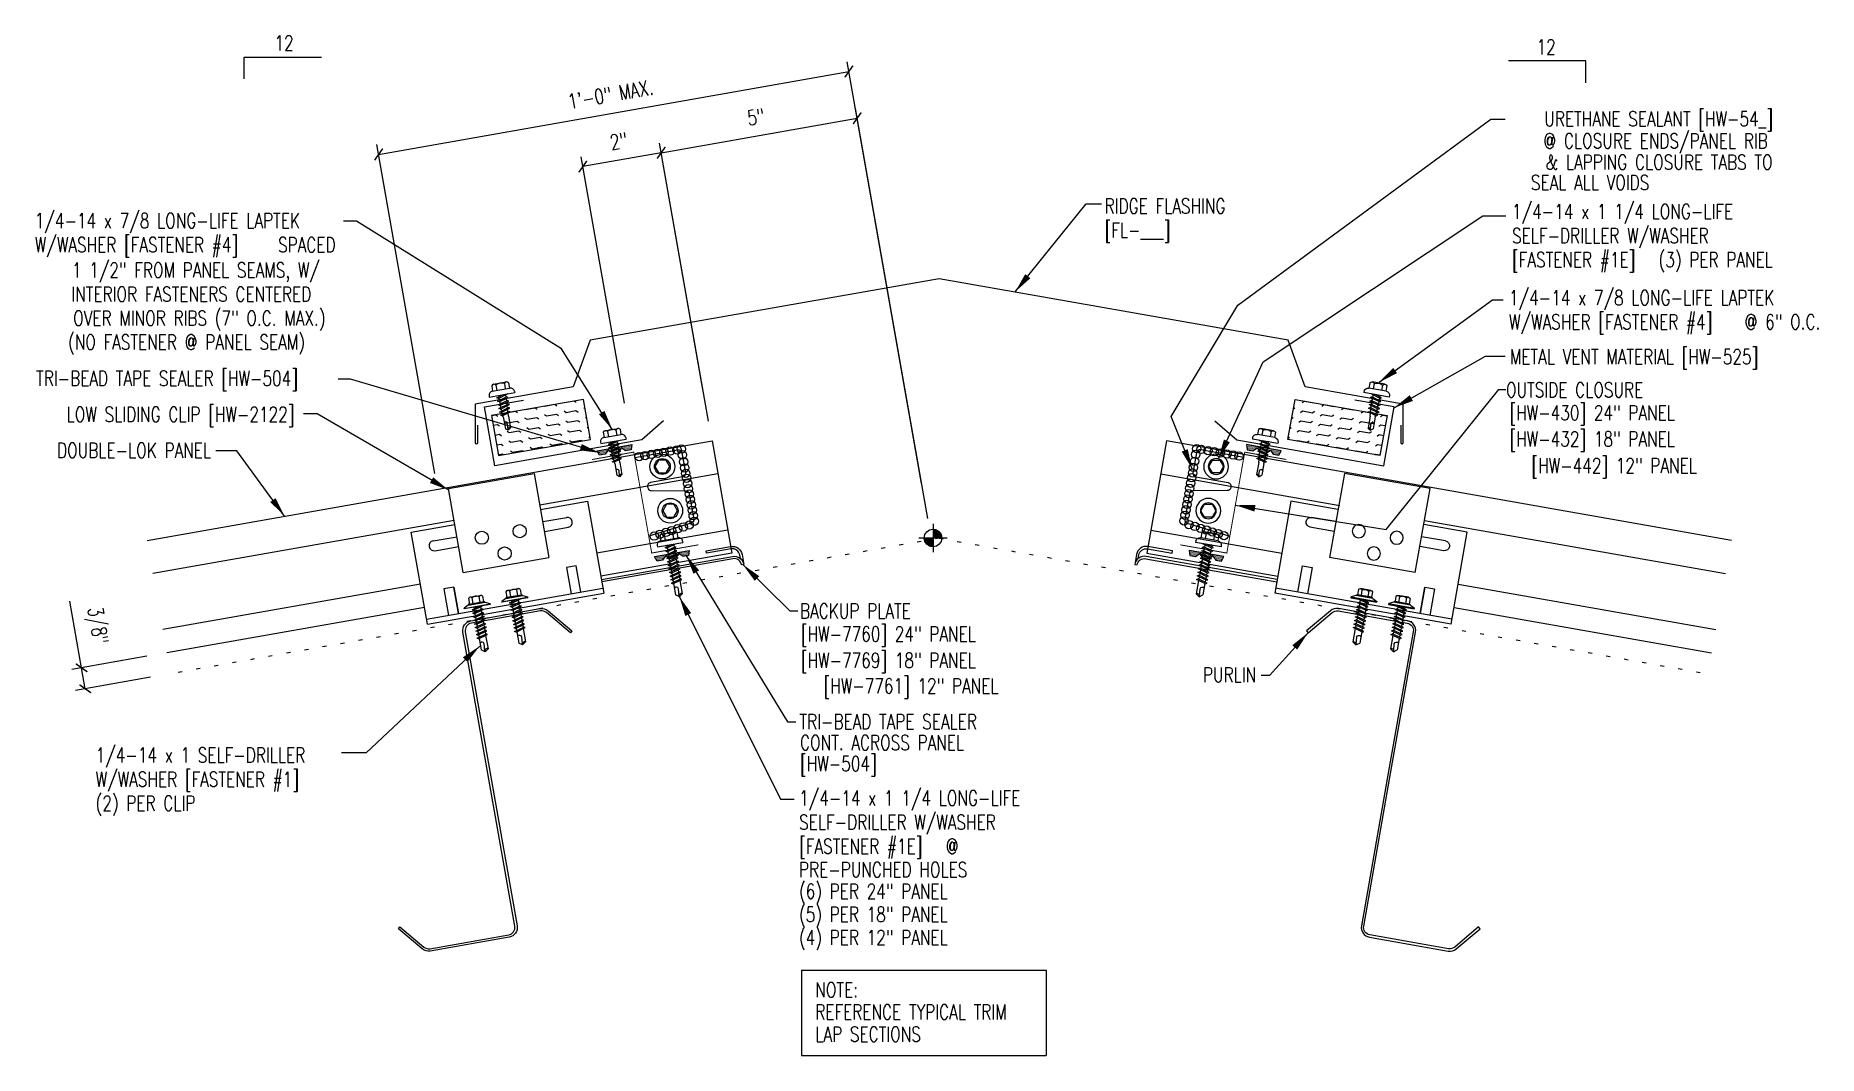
# Model space of a CAD drawing. Extents: x 0.5 to 45.3, y 10.2 to 35.8.
import ezdxf
from ezdxf.enums import TextEntityAlignment as Align

# ---------------------------------------------------------------- set-up
doc = ezdxf.new("R2010")
doc.units = 0
doc.header["$LTSCALE"] = 4
doc.header["$MEASUREMENT"] = 0
doc.linetypes.add('ACAD_ISO07W100', pattern=[3, 0, -3])
doc.layers.get('0').update_dxf_attribs({"linetype": 'CONTINUOUS'})
doc.layers.get('DEFPOINTS').update_dxf_attribs({"linetype": 'CONTINUOUS'})
for name, color, linetype in [('CLIP', 5, 'CONTINUOUS'), ('CLO', 3, 'CONTINUOUS'), ('DIM', 2, 'CONTINUOUS'), ('ELEV-MK', 3, 'CONTINUOUS'), ('FASTENER', 9, 'CONTINUOUS'), ('HATCH', 8, 'CONTINUOUS'), ('MARK', 1, 'CONTINUOUS'), ('PANEL', 11, 'CONTINUOUS'), ('STLA', 10, 'CONTINUOUS'), ('TAPE', 8, 'CONTINUOUS'), ('TEXT', 2, 'CONTINUOUS'), ('THERMAL', 8, 'CONTINUOUS'), ('TRIM', 6, 'CONTINUOUS')]:
    doc.layers.add(name, color=color, linetype=linetype)
doc.styles.add('TEXT1', font='ROMANS.shx', dxfattribs={"width": 0.75, "height": 0.375})
doc.dimstyles.new('DETAIL', dxfattribs={"dimscale": 4, "dimtxt": 0.09375, "dimasz": 0.0625, "dimexe": 0.0625, "dimexo": 0.125, "dimgap": 0.0625, "dimtad": 1, "dimdec": 4, "dimzin": 3, "dimdsep": 46, "dimlunit": 4, "dimtxsty": 'TEXT1', "dimblk": 'ARCHTICK', "dimcen": 0.0625, "dimclrd": 7, "dimclre": 7, "dimclrt": 2, "dimadec": 0, "dimazin": 0, "dimtfac": 0.59375, "dimtdec": 4, "dimtmove": 0, "dimatfit": 3, "dimfxl": 0, "dimfrac": 2, "dimtolj": 1, "dimtzin": 3, "dimarcsym": 0})
doc.dimstyles.new('DETAIL$7', dxfattribs={"dimscale": 4, "dimtxt": 0.09375, "dimasz": 0.125, "dimexe": 0.0625, "dimexo": 0.125, "dimgap": 0.0625, "dimtad": 1, "dimdec": 4, "dimzin": 3, "dimdsep": 46, "dimlunit": 4, "dimtxsty": 'TEXT1', "dimblk": 'ARCHTICK', "dimcen": 0.0625, "dimclrd": 7, "dimclre": 7, "dimclrt": 2, "dimadec": 0, "dimazin": 0, "dimtfac": 1, "dimtdec": 4, "dimtmove": 0, "dimatfit": 3, "dimfxl": 0, "dimfrac": 2, "dimtolj": 1, "dimtzin": 3, "dimarcsym": 0})

msp = doc.modelspace()

# ---------------------------------------------------------------- texts
at = {"layer": 'TEXT', "style": 'TEXT1', "width": 0.75}
for s, p in [('URETHANE SEALANT [HW-54_]', (44.11559, 33.56021)), ('@ CLOSURE ENDS/PANEL RIB', (43.98251, 33.004)), ('& LAPPING CLOSURE TABS TO', (44.10432, 32.46967)), ('SEAL ALL VOIDS', (41.00618, 31.95783)), ('1 1/2" FROM PANEL SEAMS, W/', (7.5952, 29.75521)), ('INTERIOR FASTENERS CENTERED ', (7.57086, 29.15155)), ('OVER MINOR RIBS (7" O.C. MAX.)', (7.73677, 28.548)), ('(NO FASTENER @ PANEL SEAM)', (7.22098, 27.94574)), ('LOW SLIDING CLIP [HW-2122]', (6.95683, 26.12733)), ('DOUBLE-LOK PANEL', (4.85901, 25.22199)), ('[HW-442] 12" PANEL', (42.20076, 24.83862)), ('[HW-7761] 12" PANEL', (24.65048, 19.29966)), ('PURLIN', (31.12627, 19.57815))]:
    msp.add_text(s, height=0.375, dxfattribs=at).set_placement(p, align=Align.RIGHT)
for s, p in [('RIDGE FLASHING', (27.3169, 31.36763)), ('[FL-___]', (27.3169, 30.76049)), ('METAL VENT MATERIAL [HW-525]', (37.50049, 27.57649)), ('TRI-BEAD TAPE SEALER [HW-504]', (0.4641, 27.03363)), (' OUTSIDE CLOSURE', (37.21207, 26.74285)), ('[HW-430] 24" PANEL', (37.49026, 26.16672)), ('[HW-432] 18" PANEL', (37.49026, 25.50909)), ('BACKUP PLATE', (19.66091, 21.18582)), ('[HW-7760] 24" PANEL', (19.68065, 20.6043)), ('[HW-7769] 18" PANEL', (19.68065, 19.94265)), ('TRI-BEAD TAPE SEALER', (19.64627, 18.40184)), ('CONT. ACROSS PANEL', (19.66161, 17.87447)), ('[HW-504]', (19.66161, 17.34558)), ('PRE-PUNCHED HOLES', (19.63602, 14.68127)), ('(6) PER 24" PANEL', (19.63602, 14.13691)), ('(5) PER 18" PANEL', (19.63602, 13.55529)), ('(4) PER 12" PANEL', (19.63602, 12.97366))]:
    msp.add_text(s, height=0.375, dxfattribs=at).set_placement(p)

# ---------------------------------------------------------------- blocks, each defined once
blk = doc.blocks.new('_ArchTick')
at = {"color": 0, "linetype": 'ByBlock', "const_width": 0.15}
blk.add_lwpolyline([(-0.5, -0.5), (0.5, 0.5)], dxfattribs=at)
blk = doc.blocks.new('*D7')
at = {"layer": 'DEFPOINTS', "color": 0}
for p in [(14.204, 32.546), (17.309, 26.452), (15.34, 26.105)]:
    blk.add_point(p, dxfattribs=at)
at = {"layer": 'DIM', "color": 7, "lineweight": -2}
for p, q in [((15.253, 26.597), (14.161, 32.792)), ((16.174, 32.893), (14.204, 32.546)), ((17.222, 26.944), (16.13, 33.139))]:
    blk.add_line(p, q, dxfattribs=at)
at = {"layer": 'DIM', "color": 7, "lineweight": -2, "xscale": 0.25, "yscale": 0.25, "zscale": 0.25}
for p, rotation in [((14.204, 32.546), 189.9999999999999), ((16.174, 32.893), 9.999999999999886)]:
    blk.add_blockref('_ArchTick', p, dxfattribs=dict(at, rotation=rotation))
at = {"layer": 'DIM', "color": 2, "insert": (15.107, 33.185), "char_height": 0.375, "attachment_point": 5, "rotation": 10, "style": 'TEXT1'}
blk.add_mtext('\\A1;2"', dxfattribs=at)
blk = doc.blocks.new('*D5')
at = {"layer": 'DEFPOINTS', "color": 0}
for p in [(20.89, 34.937), (10.574, 24.336), (22.804, 24.086)]:
    blk.add_point(p, dxfattribs=at)
at = {"layer": 'DIM', "color": 7, "lineweight": -2}
for p, q in [((22.717, 24.578), (20.847, 35.183)), ((9.073, 32.853), (20.89, 34.937)), ((10.488, 24.829), (9.029, 33.099))]:
    blk.add_line(p, q, dxfattribs=at)
at = {"layer": 'DIM', "color": 7, "lineweight": -2, "xscale": 0.25, "yscale": 0.25, "zscale": 0.25}
for p, rotation in [((20.89, 34.937), 10), ((9.073, 32.853), 190)]:
    blk.add_blockref('_ArchTick', p, dxfattribs=dict(at, rotation=rotation))
at = {"layer": 'DIM', "color": 2, "insert": (14.899, 34.361), "char_height": 0.375, "attachment_point": 5, "rotation": 10, "style": 'TEXT1'}
blk.add_mtext('\\A1;1\'-0" MAX.', dxfattribs=at)
blk = doc.blocks.new('*D6')
at = {"layer": 'DEFPOINTS', "color": 0}
for p in [(21.098, 33.761), (17.451, 25.651), (22.958, 23.208)]:
    blk.add_point(p, dxfattribs=at)
at = {"layer": 'DIM', "color": 7, "lineweight": -2}
for p, q in [((16.174, 32.893), (21.098, 33.761)), ((22.872, 23.7), (21.054, 34.008)), ((17.364, 26.143), (16.13, 33.139))]:
    blk.add_line(p, q, dxfattribs=at)
at = {"layer": 'DIM', "color": 7, "lineweight": -2, "xscale": 0.25, "yscale": 0.25, "zscale": 0.25}
for p, rotation in [((21.098, 33.761), 10), ((16.174, 32.893), 190)]:
    blk.add_blockref('_ArchTick', p, dxfattribs=dict(at, rotation=rotation))
at = {"layer": 'DIM', "color": 2, "insert": (18.553, 33.793), "char_height": 0.375, "attachment_point": 5, "rotation": 10, "style": 'TEXT1'}
blk.add_mtext('\\A1;5"', dxfattribs=at)
blk = doc.blocks.new('MB_DW1')
at = {"layer": 'FASTENER'}
for p, q in [((-0.217, 0.114), (-0.326, 0.059)), ((-0.326, 0.059), (-0.326, 0.049)), ((-0.326, 0.049), (0.326, 0.049)), ((-0.217, 0.114), (0.217, 0.114)), ((-0.193, 0.137), (0.193, 0.137)), ((-0.193, 0.119), (0.193, 0.119)), ((-0.181, 0.276), (-0.181, 0.137)), ((-0.181, 0.137), (0.181, 0.137)), ((-0.139, -0.016), (0.046, 0.037)), ((-0.135, 0.302), (0.135, 0.302)), ((-0.104, -0.036), (0.139, 0.033)), ((-0.089, 0.276), (-0.089, 0.137)), ((-0.086, 0.037), (-0.086, -0.001)), ((-0.086, 0.037), (0.086, 0.037)), ((0.086, 0.037), (0.133, 0.037)), ((0.086, 0.018), (0.086, -0.042)), ((0.089, 0.276), (0.089, 0.137)), ((0.139, 0.033), (0.133, 0.037)), ((0.181, 0.276), (0.181, 0.137)), ((0.217, 0.114), (0.326, 0.059)), ((0.326, 0.059), (0.326, 0.049)), ((-0.104, -0.036), (-0.139, -0.016)), ((-0.139, -0.107), (0.104, -0.038)), ((-0.104, -0.127), (-0.139, -0.107)), ((-0.139, -0.198), (0.104, -0.128)), ((-0.104, -0.218), (-0.139, -0.198)), ((-0.139, -0.289), (0.104, -0.219)), ((-0.104, -0.309), (-0.139, -0.289)), ((-0.139, -0.38), (0.104, -0.31)), ((-0.104, -0.4), (-0.139, -0.38)), ((-0.139, -0.47), (0.104, -0.401)), ((-0.104, -0.127), (0.139, -0.058)), ((-0.104, -0.218), (0.139, -0.149)), ((-0.104, -0.309), (0.139, -0.239)), ((-0.104, -0.4), (0.139, -0.33)), ((-0.104, -0.491), (0.139, -0.421)), ((-0.086, -0.031), (-0.086, -0.092)), ((-0.086, -0.122), (-0.086, -0.183)), ((-0.086, -0.213), (-0.086, -0.274)), ((-0.086, -0.304), (-0.086, -0.364)), ((-0.086, -0.395), (-0.086, -0.455)), ((0.086, -0.073), (0.086, -0.133)), ((0.086, -0.164), (0.086, -0.224)), ((0.086, -0.255), (0.086, -0.315)), ((0.086, -0.345), (0.086, -0.406)), ((0.086, -0.436), (0.086, -0.497)), ((0.139, -0.058), (0.104, -0.038)), ((0.139, -0.149), (0.104, -0.128)), ((0.139, -0.239), (0.104, -0.219)), ((0.139, -0.33), (0.104, -0.31)), ((0.139, -0.421), (0.104, -0.401)), ((-0.104, -0.491), (-0.139, -0.47)), ((-0.139, -0.561), (0.104, -0.492)), ((-0.104, -0.581), (-0.139, -0.561)), ((-0.139, -0.652), (0.104, -0.583)), ((-0.104, -0.672), (-0.139, -0.652)), ((-0.139, -0.743), (0.104, -0.674)), ((-0.104, -0.763), (-0.139, -0.743)), ((-0.104, -0.581), (0.139, -0.512)), ((-0.104, -0.672), (0.139, -0.603)), ((-0.104, -0.763), (0.139, -0.694)), ((-0.086, -0.486), (-0.086, -0.546)), ((-0.086, -0.577), (-0.086, -0.637)), ((-0.086, -0.667), (-0.086, -0.728)), ((-0.086, -0.758), (-0.086, -1.05)), ((0.086, -0.527), (0.086, -0.588)), ((0.086, -0.618), (0.086, -0.679)), ((0.086, -0.709), (0.086, -1.05)), ((0.139, -0.512), (0.104, -0.492)), ((0.139, -0.603), (0.104, -0.583)), ((0.139, -0.694), (0.104, -0.674)), ((0, -1.111), (-0.086, -1.05)), ((-0.002, -1.095), (0.014, -0.909)), ((0, -1.111), (0.086, -1.05))]:
    blk.add_line(p, q, dxfattribs=at)
blk.add_lwpolyline([(-0.331, 0.037), (-0.331, 0.049), (0.331, 0.049), (0.331, 0.037)], close=True, dxfattribs=at)
for centre, radius, start, end in [((-0.193, 0.128), 0.00894, 90, 270), ((-0.135, 0.25), 0.0527, 29.8754, 150.1246), ((0, 0.138), 0.164, 56.9974, 123.0026), ((0.135, 0.25), 0.0527, 29.8754, 150.1246), ((0.193, 0.128), 0.00894, 270, 90), ((-0.046, -0.921), 0.0615, 11.1445, 130.906), ((0.054, -1.097), 0.0563, 55.4585, 194.8454)]:
    blk.add_arc(centre, radius, start, end, dxfattribs=at)
blk = doc.blocks.new('A$C40D92978')
at = {"layer": 'CLO', "const_width": 0.0239}
blk.add_lwpolyline([(2.668, 0.22), (1.499, 0.014), (1.048, 2.551), (0.002, 2.366)], dxfattribs=at)
at = {"layer": 'CLO'}
blk.add_lwpolyline([(1.074, 2.419), (2.155, 2.61, -0.414214), (2.26, 2.537), (2.349, 2.031, -0.414214), (2.276, 1.927), (1.468, 1.784, 0.414214), (1.395, 1.68), (1.399, 1.658, 0.362577), (1.487, 1.584), (2.353, 1.579, -0.362577), (2.441, 1.505), (2.554, 0.869, -0.377256), (2.492, 0.768), (1.424, 0.435)], format="xyb", dxfattribs=at)
blk = doc.blocks.new('*X9')
at = {"color": 0}
for p, q in [((-0.434, 0.135), (-0.434, 0.135)), ((-0.434, 0.123), (-0.434, 0.123)), ((-0.422, 0.141), (-0.422, 0.141)), ((-0.422, 0.129), (-0.422, 0.129)), ((-0.422, 0.117), (-0.422, 0.117)), ((-0.422, 0.105), (-0.422, 0.105)), ((-0.422, 0.094), (-0.422, 0.094)), ((-0.422, 0.082), (-0.422, 0.082)), ((-0.41, 0.135), (-0.41, 0.135)), ((-0.41, 0.123), (-0.41, 0.123)), ((-0.41, 0.111), (-0.41, 0.111)), ((-0.41, 0.1), (-0.41, 0.1)), ((-0.41, 0.088), (-0.41, 0.088)), ((-0.41, 0.076), (-0.41, 0.076)), ((-0.41, 0.064), (-0.41, 0.064)), ((-0.41, 0.053), (-0.41, 0.053)), ((-0.41, 0.041), (-0.41, 0.041)), ((-0.398, 0.141), (-0.398, 0.141)), ((-0.398, 0.129), (-0.398, 0.129)), ((-0.398, 0.117), (-0.398, 0.117)), ((-0.398, 0.105), (-0.398, 0.105)), ((-0.398, 0.094), (-0.398, 0.094)), ((-0.398, 0.082), (-0.398, 0.082)), ((-0.398, 0.07), (-0.398, 0.07)), ((-0.398, 0.059), (-0.398, 0.059)), ((-0.398, 0.047), (-0.398, 0.047)), ((-0.398, 0.035), (-0.398, 0.035)), ((-0.398, 0.023), (-0.398, 0.023)), ((-0.387, 0.135), (-0.387, 0.135)), ((-0.387, 0.123), (-0.387, 0.123)), ((-0.387, 0.111), (-0.387, 0.111)), ((-0.387, 0.1), (-0.387, 0.1)), ((-0.387, 0.088), (-0.387, 0.088)), ((-0.387, 0.076), (-0.387, 0.076)), ((-0.387, 0.064), (-0.387, 0.064)), ((-0.387, 0.053), (-0.387, 0.053)), ((-0.387, 0.041), (-0.387, 0.041)), ((-0.387, 0.029), (-0.387, 0.029)), ((-0.375, 0.141), (-0.375, 0.141)), ((-0.375, 0.129), (-0.375, 0.129)), ((-0.375, 0.117), (-0.375, 0.117)), ((-0.375, 0.105), (-0.375, 0.105)), ((-0.375, 0.094), (-0.375, 0.094)), ((-0.375, 0.082), (-0.375, 0.082)), ((-0.375, 0.07), (-0.375, 0.07)), ((-0.375, 0.059), (-0.375, 0.059)), ((-0.375, 0.047), (-0.375, 0.047)), ((-0.375, 0.035), (-0.375, 0.035)), ((-0.375, 0.023), (-0.375, 0.023)), ((-0.363, 0.135), (-0.363, 0.135)), ((-0.363, 0.123), (-0.363, 0.123)), ((-0.363, 0.111), (-0.363, 0.111)), ((-0.363, 0.1), (-0.363, 0.1)), ((-0.363, 0.088), (-0.363, 0.088)), ((-0.363, 0.076), (-0.363, 0.076)), ((-0.363, 0.064), (-0.363, 0.064)), ((-0.363, 0.053), (-0.363, 0.053)), ((-0.363, 0.041), (-0.363, 0.041)), ((-0.363, 0.029), (-0.363, 0.029)), ((-0.352, 0.141), (-0.352, 0.141)), ((-0.352, 0.129), (-0.352, 0.129)), ((-0.352, 0.117), (-0.352, 0.117)), ((-0.352, 0.105), (-0.352, 0.105)), ((-0.352, 0.094), (-0.352, 0.094)), ((-0.352, 0.082), (-0.352, 0.082)), ((-0.352, 0.07), (-0.352, 0.07)), ((-0.352, 0.059), (-0.352, 0.059)), ((-0.352, 0.047), (-0.352, 0.047)), ((-0.352, 0.035), (-0.352, 0.035)), ((-0.352, 0.023), (-0.352, 0.023)), ((-0.34, 0.135), (-0.34, 0.135)), ((-0.34, 0.123), (-0.34, 0.123)), ((-0.34, 0.111), (-0.34, 0.111)), ((-0.34, 0.1), (-0.34, 0.1)), ((-0.34, 0.088), (-0.34, 0.088)), ((-0.34, 0.076), (-0.34, 0.076)), ((-0.34, 0.064), (-0.34, 0.064)), ((-0.34, 0.053), (-0.34, 0.053)), ((-0.34, 0.041), (-0.34, 0.041)), ((-0.34, 0.029), (-0.34, 0.029)), ((-0.328, 0.141), (-0.328, 0.141)), ((-0.328, 0.129), (-0.328, 0.129)), ((-0.328, 0.117), (-0.328, 0.117)), ((-0.328, 0.105), (-0.328, 0.105)), ((-0.328, 0.094), (-0.328, 0.094)), ((-0.328, 0.082), (-0.328, 0.082)), ((-0.328, 0.07), (-0.328, 0.07)), ((-0.328, 0.059), (-0.328, 0.059)), ((-0.328, 0.047), (-0.328, 0.047)), ((-0.328, 0.035), (-0.328, 0.035)), ((-0.328, 0.023), (-0.328, 0.023)), ((-0.316, 0.135), (-0.316, 0.135)), ((-0.316, 0.123), (-0.316, 0.123)), ((-0.316, 0.111), (-0.316, 0.111)), ((-0.316, 0.1), (-0.316, 0.1)), ((-0.316, 0.088), (-0.316, 0.088)), ((-0.316, 0.076), (-0.316, 0.076)), ((-0.316, 0.064), (-0.316, 0.064)), ((-0.316, 0.053), (-0.316, 0.053)), ((-0.316, 0.041), (-0.316, 0.041)), ((-0.316, 0.029), (-0.316, 0.029)), ((-0.305, 0.141), (-0.305, 0.141)), ((-0.305, 0.129), (-0.305, 0.129)), ((-0.305, 0.117), (-0.305, 0.117)), ((-0.305, 0.105), (-0.305, 0.105)), ((-0.305, 0.094), (-0.305, 0.094)), ((-0.305, 0.082), (-0.305, 0.082)), ((-0.305, 0.07), (-0.305, 0.07)), ((-0.305, 0.059), (-0.305, 0.059)), ((-0.305, 0.047), (-0.305, 0.047)), ((-0.305, 0.035), (-0.305, 0.035)), ((-0.305, 0.023), (-0.305, 0.023)), ((-0.293, 0.135), (-0.293, 0.135)), ((-0.293, 0.123), (-0.293, 0.123)), ((-0.293, 0.111), (-0.293, 0.111)), ((-0.293, 0.1), (-0.293, 0.1)), ((-0.293, 0.088), (-0.293, 0.088)), ((-0.293, 0.076), (-0.293, 0.076)), ((-0.293, 0.064), (-0.293, 0.064)), ((-0.293, 0.053), (-0.293, 0.053)), ((-0.293, 0.041), (-0.293, 0.041)), ((-0.293, 0.029), (-0.293, 0.029)), ((-0.281, 0.141), (-0.281, 0.141)), ((-0.281, 0.129), (-0.281, 0.129)), ((-0.281, 0.117), (-0.281, 0.117)), ((-0.281, 0.105), (-0.281, 0.105)), ((-0.281, 0.094), (-0.281, 0.094)), ((-0.281, 0.082), (-0.281, 0.082)), ((-0.281, 0.07), (-0.281, 0.07)), ((-0.281, 0.059), (-0.281, 0.059)), ((-0.281, 0.047), (-0.281, 0.047)), ((-0.281, 0.035), (-0.281, 0.035)), ((-0.281, 0.023), (-0.281, 0.023)), ((-0.27, 0.135), (-0.27, 0.135)), ((-0.27, 0.123), (-0.27, 0.123)), ((-0.27, 0.111), (-0.27, 0.111)), ((-0.27, 0.1), (-0.27, 0.1)), ((-0.27, 0.088), (-0.27, 0.088)), ((-0.27, 0.076), (-0.27, 0.076)), ((-0.27, 0.064), (-0.27, 0.064)), ((-0.27, 0.053), (-0.27, 0.053)), ((-0.27, 0.041), (-0.27, 0.041)), ((-0.27, 0.029), (-0.27, 0.029)), ((-0.258, 0.141), (-0.258, 0.141)), ((-0.258, 0.129), (-0.258, 0.129)), ((-0.258, 0.117), (-0.258, 0.117)), ((-0.258, 0.105), (-0.258, 0.105)), ((-0.258, 0.094), (-0.258, 0.094)), ((-0.258, 0.082), (-0.258, 0.082)), ((-0.258, 0.07), (-0.258, 0.07)), ((-0.258, 0.059), (-0.258, 0.059)), ((-0.258, 0.047), (-0.258, 0.047)), ((-0.258, 0.035), (-0.258, 0.035)), ((-0.258, 0.023), (-0.258, 0.023)), ((-0.246, 0.135), (-0.246, 0.135)), ((-0.246, 0.123), (-0.246, 0.123)), ((-0.246, 0.111), (-0.246, 0.111)), ((-0.246, 0.1), (-0.246, 0.1)), ((-0.246, 0.088), (-0.246, 0.088)), ((-0.246, 0.076), (-0.246, 0.076)), ((-0.246, 0.064), (-0.246, 0.064)), ((-0.246, 0.053), (-0.246, 0.053)), ((-0.246, 0.041), (-0.246, 0.041)), ((-0.234, 0.141), (-0.234, 0.141)), ((-0.234, 0.129), (-0.234, 0.129)), ((-0.234, 0.117), (-0.234, 0.117)), ((-0.234, 0.105), (-0.234, 0.105)), ((-0.234, 0.094), (-0.234, 0.094)), ((-0.234, 0.082), (-0.234, 0.082)), ((-0.234, 0.07), (-0.234, 0.07)), ((-0.234, 0.059), (-0.234, 0.059)), ((-0.234, 0.047), (-0.234, 0.047)), ((-0.223, 0.135), (-0.223, 0.135)), ((-0.223, 0.123), (-0.223, 0.123)), ((-0.223, 0.111), (-0.223, 0.111)), ((-0.223, 0.1), (-0.223, 0.1)), ((-0.223, 0.088), (-0.223, 0.088)), ((-0.223, 0.076), (-0.223, 0.076)), ((-0.223, 0.064), (-0.223, 0.064)), ((-0.211, 0.141), (-0.211, 0.141)), ((-0.211, 0.129), (-0.211, 0.129)), ((-0.211, 0.117), (-0.211, 0.117)), ((-0.211, 0.105), (-0.211, 0.105)), ((-0.211, 0.094), (-0.211, 0.094)), ((-0.211, 0.082), (-0.211, 0.082)), ((-0.211, 0.07), (-0.211, 0.07)), ((-0.199, 0.135), (-0.199, 0.135)), ((-0.199, 0.123), (-0.199, 0.123)), ((-0.199, 0.111), (-0.199, 0.111)), ((-0.199, 0.1), (-0.199, 0.1)), ((-0.199, 0.088), (-0.199, 0.088)), ((-0.188, 0.141), (-0.188, 0.141)), ((-0.188, 0.129), (-0.188, 0.129)), ((-0.188, 0.117), (-0.188, 0.117)), ((-0.188, 0.105), (-0.188, 0.105)), ((-0.188, 0.094), (-0.188, 0.094)), ((-0.176, 0.135), (-0.176, 0.135)), ((-0.176, 0.123), (-0.176, 0.123)), ((-0.176, 0.111), (-0.176, 0.111)), ((-0.164, 0.141), (-0.164, 0.141)), ((-0.164, 0.129), (-0.164, 0.129)), ((-0.164, 0.117), (-0.164, 0.117)), ((-0.164, 0.105), (-0.164, 0.105)), ((-0.152, 0.135), (-0.152, 0.135)), ((-0.152, 0.123), (-0.152, 0.123)), ((-0.152, 0.111), (-0.152, 0.111)), ((-0.152, 0.1), (-0.152, 0.1)), ((-0.141, 0.141), (-0.141, 0.141)), ((-0.141, 0.129), (-0.141, 0.129)), ((-0.141, 0.117), (-0.141, 0.117)), ((-0.141, 0.105), (-0.141, 0.105)), ((-0.141, 0.094), (-0.141, 0.094)), ((-0.141, 0.082), (-0.141, 0.082)), ((-0.129, 0.135), (-0.129, 0.135)), ((-0.129, 0.123), (-0.129, 0.123)), ((-0.129, 0.111), (-0.129, 0.111)), ((-0.129, 0.1), (-0.129, 0.1)), ((-0.129, 0.088), (-0.129, 0.088)), ((-0.129, 0.076), (-0.129, 0.076)), ((-0.117, 0.141), (-0.117, 0.141)), ((-0.117, 0.129), (-0.117, 0.129)), ((-0.117, 0.117), (-0.117, 0.117)), ((-0.117, 0.105), (-0.117, 0.105)), ((-0.117, 0.094), (-0.117, 0.094)), ((-0.117, 0.082), (-0.117, 0.082)), ((-0.117, 0.07), (-0.117, 0.07)), ((-0.117, 0.059), (-0.117, 0.059)), ((-0.105, 0.135), (-0.105, 0.135)), ((-0.105, 0.123), (-0.105, 0.123)), ((-0.105, 0.111), (-0.105, 0.111)), ((-0.105, 0.1), (-0.105, 0.1)), ((-0.105, 0.088), (-0.105, 0.088)), ((-0.105, 0.076), (-0.105, 0.076)), ((-0.105, 0.064), (-0.105, 0.064)), ((-0.105, 0.053), (-0.105, 0.053)), ((-0.094, 0.141), (-0.094, 0.141)), ((-0.094, 0.129), (-0.094, 0.129)), ((-0.094, 0.117), (-0.094, 0.117)), ((-0.094, 0.105), (-0.094, 0.105)), ((-0.094, 0.094), (-0.094, 0.094)), ((-0.094, 0.082), (-0.094, 0.082)), ((-0.094, 0.07), (-0.094, 0.07)), ((-0.094, 0.059), (-0.094, 0.059)), ((-0.094, 0.047), (-0.094, 0.047)), ((-0.094, 0.035), (-0.094, 0.035)), ((-0.082, 0.135), (-0.082, 0.135)), ((-0.082, 0.123), (-0.082, 0.123)), ((-0.082, 0.111), (-0.082, 0.111)), ((-0.082, 0.1), (-0.082, 0.1)), ((-0.082, 0.088), (-0.082, 0.088)), ((-0.082, 0.076), (-0.082, 0.076)), ((-0.082, 0.064), (-0.082, 0.064)), ((-0.082, 0.053), (-0.082, 0.053)), ((-0.082, 0.041), (-0.082, 0.041)), ((-0.082, 0.029), (-0.082, 0.029)), ((-0.07, 0.141), (-0.07, 0.141)), ((-0.07, 0.129), (-0.07, 0.129)), ((-0.07, 0.117), (-0.07, 0.117)), ((-0.07, 0.105), (-0.07, 0.105)), ((-0.07, 0.094), (-0.07, 0.094)), ((-0.07, 0.082), (-0.07, 0.082)), ((-0.07, 0.07), (-0.07, 0.07)), ((-0.07, 0.059), (-0.07, 0.059)), ((-0.07, 0.047), (-0.07, 0.047)), ((-0.07, 0.035), (-0.07, 0.035)), ((-0.07, 0.023), (-0.07, 0.023)), ((-0.059, 0.135), (-0.059, 0.135)), ((-0.059, 0.123), (-0.059, 0.123)), ((-0.059, 0.111), (-0.059, 0.111)), ((-0.059, 0.1), (-0.059, 0.1)), ((-0.059, 0.088), (-0.059, 0.088)), ((-0.059, 0.076), (-0.059, 0.076)), ((-0.059, 0.064), (-0.059, 0.064)), ((-0.059, 0.053), (-0.059, 0.053)), ((-0.059, 0.041), (-0.059, 0.041)), ((-0.059, 0.029), (-0.059, 0.029)), ((-0.047, 0.141), (-0.047, 0.141)), ((-0.047, 0.129), (-0.047, 0.129)), ((-0.047, 0.117), (-0.047, 0.117)), ((-0.047, 0.105), (-0.047, 0.105)), ((-0.047, 0.094), (-0.047, 0.094)), ((-0.047, 0.082), (-0.047, 0.082)), ((-0.047, 0.07), (-0.047, 0.07)), ((-0.047, 0.059), (-0.047, 0.059)), ((-0.047, 0.047), (-0.047, 0.047)), ((-0.047, 0.035), (-0.047, 0.035)), ((-0.047, 0.023), (-0.047, 0.023)), ((-0.035, 0.135), (-0.035, 0.135)), ((-0.035, 0.123), (-0.035, 0.123)), ((-0.035, 0.111), (-0.035, 0.111)), ((-0.035, 0.1), (-0.035, 0.1)), ((-0.035, 0.088), (-0.035, 0.088)), ((-0.035, 0.076), (-0.035, 0.076)), ((-0.035, 0.064), (-0.035, 0.064)), ((-0.035, 0.053), (-0.035, 0.053)), ((-0.035, 0.041), (-0.035, 0.041)), ((-0.035, 0.029), (-0.035, 0.029)), ((-0.023, 0.141), (-0.023, 0.141)), ((-0.023, 0.129), (-0.023, 0.129)), ((-0.023, 0.117), (-0.023, 0.117)), ((-0.023, 0.105), (-0.023, 0.105)), ((-0.023, 0.094), (-0.023, 0.094)), ((-0.023, 0.082), (-0.023, 0.082)), ((-0.023, 0.07), (-0.023, 0.07)), ((-0.023, 0.059), (-0.023, 0.059)), ((-0.023, 0.047), (-0.023, 0.047)), ((-0.023, 0.035), (-0.023, 0.035)), ((-0.023, 0.023), (-0.023, 0.023)), ((-0.012, 0.135), (-0.012, 0.135)), ((-0.012, 0.123), (-0.012, 0.123)), ((-0.012, 0.111), (-0.012, 0.111)), ((-0.012, 0.1), (-0.012, 0.1)), ((-0.012, 0.088), (-0.012, 0.088)), ((-0.012, 0.076), (-0.012, 0.076)), ((-0.012, 0.064), (-0.012, 0.064)), ((-0.012, 0.053), (-0.012, 0.053)), ((-0.012, 0.041), (-0.012, 0.041)), ((-0.012, 0.029), (-0.012, 0.029)), ((0, 0.141), (0, 0.141)), ((0, 0.129), (0, 0.129)), ((0, 0.117), (0, 0.117)), ((0, 0.105), (0, 0.105)), ((0, 0.094), (0, 0.094)), ((0, 0.082), (0, 0.082)), ((0, 0.07), (0, 0.07)), ((0, 0.059), (0, 0.059)), ((0, 0.047), (0, 0.047)), ((0, 0.035), (0, 0.035)), ((0, 0.023), (0, 0.023)), ((0.012, 0.135), (0.012, 0.135)), ((0.012, 0.123), (0.012, 0.123)), ((0.012, 0.111), (0.012, 0.111)), ((0.012, 0.1), (0.012, 0.1)), ((0.012, 0.088), (0.012, 0.088)), ((0.012, 0.076), (0.012, 0.076)), ((0.012, 0.064), (0.012, 0.064)), ((0.012, 0.053), (0.012, 0.053)), ((0.012, 0.041), (0.012, 0.041)), ((0.012, 0.029), (0.012, 0.029)), ((0.023, 0.141), (0.023, 0.141)), ((0.023, 0.129), (0.023, 0.129)), ((0.023, 0.117), (0.023, 0.117)), ((0.023, 0.105), (0.023, 0.105)), ((0.023, 0.094), (0.023, 0.094)), ((0.023, 0.082), (0.023, 0.082)), ((0.023, 0.07), (0.023, 0.07)), ((0.023, 0.059), (0.023, 0.059)), ((0.023, 0.047), (0.023, 0.047)), ((0.023, 0.035), (0.023, 0.035)), ((0.023, 0.023), (0.023, 0.023)), ((0.035, 0.135), (0.035, 0.135)), ((0.035, 0.123), (0.035, 0.123)), ((0.035, 0.111), (0.035, 0.111)), ((0.035, 0.1), (0.035, 0.1)), ((0.035, 0.088), (0.035, 0.088)), ((0.035, 0.076), (0.035, 0.076)), ((0.035, 0.064), (0.035, 0.064)), ((0.035, 0.053), (0.035, 0.053)), ((0.035, 0.041), (0.035, 0.041)), ((0.035, 0.029), (0.035, 0.029)), ((0.047, 0.141), (0.047, 0.141)), ((0.047, 0.129), (0.047, 0.129)), ((0.047, 0.117), (0.047, 0.117)), ((0.047, 0.105), (0.047, 0.105)), ((0.047, 0.094), (0.047, 0.094)), ((0.047, 0.082), (0.047, 0.082)), ((0.047, 0.07), (0.047, 0.07)), ((0.047, 0.059), (0.047, 0.059)), ((0.047, 0.047), (0.047, 0.047)), ((0.047, 0.035), (0.047, 0.035)), ((0.047, 0.023), (0.047, 0.023)), ((0.059, 0.135), (0.059, 0.135)), ((0.059, 0.123), (0.059, 0.123)), ((0.059, 0.111), (0.059, 0.111)), ((0.059, 0.1), (0.059, 0.1)), ((0.059, 0.088), (0.059, 0.088)), ((0.059, 0.076), (0.059, 0.076)), ((0.059, 0.064), (0.059, 0.064)), ((0.059, 0.053), (0.059, 0.053)), ((0.059, 0.041), (0.059, 0.041)), ((0.059, 0.029), (0.059, 0.029)), ((0.07, 0.141), (0.07, 0.141)), ((0.07, 0.129), (0.07, 0.129)), ((0.07, 0.117), (0.07, 0.117)), ((0.07, 0.105), (0.07, 0.105)), ((0.07, 0.094), (0.07, 0.094)), ((0.07, 0.082), (0.07, 0.082)), ((0.07, 0.07), (0.07, 0.07)), ((0.07, 0.059), (0.07, 0.059)), ((0.07, 0.047), (0.07, 0.047)), ((0.07, 0.035), (0.07, 0.035)), ((0.07, 0.023), (0.07, 0.023)), ((0.082, 0.135), (0.082, 0.135)), ((0.082, 0.123), (0.082, 0.123)), ((0.082, 0.111), (0.082, 0.111)), ((0.082, 0.1), (0.082, 0.1)), ((0.082, 0.088), (0.082, 0.088)), ((0.082, 0.076), (0.082, 0.076)), ((0.082, 0.064), (0.082, 0.064)), ((0.082, 0.053), (0.082, 0.053)), ((0.082, 0.041), (0.082, 0.041)), ((0.082, 0.029), (0.082, 0.029)), ((0.094, 0.141), (0.094, 0.141)), ((0.094, 0.129), (0.094, 0.129)), ((0.094, 0.117), (0.094, 0.117)), ((0.094, 0.105), (0.094, 0.105)), ((0.094, 0.094), (0.094, 0.094)), ((0.094, 0.082), (0.094, 0.082)), ((0.094, 0.07), (0.094, 0.07)), ((0.094, 0.059), (0.094, 0.059)), ((0.094, 0.047), (0.094, 0.047)), ((0.094, 0.035), (0.094, 0.035)), ((0.105, 0.135), (0.105, 0.135)), ((0.105, 0.123), (0.105, 0.123)), ((0.105, 0.111), (0.105, 0.111)), ((0.105, 0.1), (0.105, 0.1)), ((0.105, 0.088), (0.105, 0.088)), ((0.105, 0.076), (0.105, 0.076)), ((0.105, 0.064), (0.105, 0.064)), ((0.105, 0.053), (0.105, 0.053)), ((0.117, 0.141), (0.117, 0.141)), ((0.117, 0.129), (0.117, 0.129)), ((0.117, 0.117), (0.117, 0.117)), ((0.117, 0.105), (0.117, 0.105)), ((0.117, 0.094), (0.117, 0.094)), ((0.117, 0.082), (0.117, 0.082)), ((0.117, 0.07), (0.117, 0.07)), ((0.117, 0.059), (0.117, 0.059)), ((0.129, 0.135), (0.129, 0.135)), ((0.129, 0.123), (0.129, 0.123)), ((0.129, 0.111), (0.129, 0.111)), ((0.129, 0.1), (0.129, 0.1)), ((0.129, 0.088), (0.129, 0.088)), ((0.129, 0.076), (0.129, 0.076)), ((0.141, 0.141), (0.141, 0.141)), ((0.141, 0.129), (0.141, 0.129)), ((0.141, 0.117), (0.141, 0.117)), ((0.141, 0.105), (0.141, 0.105)), ((0.141, 0.094), (0.141, 0.094)), ((0.141, 0.082), (0.141, 0.082)), ((0.152, 0.135), (0.152, 0.135)), ((0.152, 0.123), (0.152, 0.123)), ((0.152, 0.111), (0.152, 0.111)), ((0.152, 0.1), (0.152, 0.1)), ((0.164, 0.141), (0.164, 0.141)), ((0.164, 0.129), (0.164, 0.129)), ((0.164, 0.117), (0.164, 0.117)), ((0.164, 0.105), (0.164, 0.105)), ((0.176, 0.135), (0.176, 0.135)), ((0.176, 0.123), (0.176, 0.123)), ((0.176, 0.111), (0.176, 0.111)), ((0.188, 0.141), (0.188, 0.141)), ((0.188, 0.129), (0.188, 0.129)), ((0.188, 0.117), (0.188, 0.117)), ((0.188, 0.105), (0.188, 0.105)), ((0.188, 0.094), (0.188, 0.094)), ((0.199, 0.135), (0.199, 0.135)), ((0.199, 0.123), (0.199, 0.123)), ((0.199, 0.111), (0.199, 0.111)), ((0.199, 0.1), (0.199, 0.1)), ((0.199, 0.088), (0.199, 0.088)), ((0.211, 0.141), (0.211, 0.141)), ((0.211, 0.129), (0.211, 0.129)), ((0.211, 0.117), (0.211, 0.117)), ((0.211, 0.105), (0.211, 0.105)), ((0.211, 0.094), (0.211, 0.094)), ((0.211, 0.082), (0.211, 0.082)), ((0.211, 0.07), (0.211, 0.07)), ((0.223, 0.135), (0.223, 0.135)), ((0.223, 0.123), (0.223, 0.123)), ((0.223, 0.111), (0.223, 0.111)), ((0.223, 0.1), (0.223, 0.1)), ((0.223, 0.088), (0.223, 0.088)), ((0.223, 0.076), (0.223, 0.076)), ((0.223, 0.064), (0.223, 0.064)), ((0.234, 0.141), (0.234, 0.141)), ((0.234, 0.129), (0.234, 0.129)), ((0.234, 0.117), (0.234, 0.117)), ((0.234, 0.105), (0.234, 0.105)), ((0.234, 0.094), (0.234, 0.094)), ((0.234, 0.082), (0.234, 0.082)), ((0.234, 0.07), (0.234, 0.07)), ((0.234, 0.059), (0.234, 0.059)), ((0.234, 0.047), (0.234, 0.047)), ((0.246, 0.135), (0.246, 0.135)), ((0.246, 0.123), (0.246, 0.123)), ((0.246, 0.111), (0.246, 0.111)), ((0.246, 0.1), (0.246, 0.1)), ((0.246, 0.088), (0.246, 0.088)), ((0.246, 0.076), (0.246, 0.076)), ((0.246, 0.064), (0.246, 0.064)), ((0.246, 0.053), (0.246, 0.053)), ((0.246, 0.041), (0.246, 0.041)), ((0.258, 0.141), (0.258, 0.141)), ((0.258, 0.129), (0.258, 0.129)), ((0.258, 0.117), (0.258, 0.117)), ((0.258, 0.105), (0.258, 0.105)), ((0.258, 0.094), (0.258, 0.094)), ((0.258, 0.082), (0.258, 0.082)), ((0.258, 0.07), (0.258, 0.07)), ((0.258, 0.059), (0.258, 0.059)), ((0.258, 0.047), (0.258, 0.047)), ((0.258, 0.035), (0.258, 0.035)), ((0.258, 0.023), (0.258, 0.023)), ((0.27, 0.135), (0.27, 0.135)), ((0.27, 0.123), (0.27, 0.123)), ((0.27, 0.111), (0.27, 0.111)), ((0.27, 0.1), (0.27, 0.1)), ((0.27, 0.088), (0.27, 0.088)), ((0.27, 0.076), (0.27, 0.076)), ((0.27, 0.064), (0.27, 0.064)), ((0.27, 0.053), (0.27, 0.053)), ((0.27, 0.041), (0.27, 0.041)), ((0.27, 0.029), (0.27, 0.029)), ((0.281, 0.141), (0.281, 0.141)), ((0.281, 0.129), (0.281, 0.129)), ((0.281, 0.117), (0.281, 0.117)), ((0.281, 0.105), (0.281, 0.105)), ((0.281, 0.094), (0.281, 0.094)), ((0.281, 0.082), (0.281, 0.082)), ((0.281, 0.07), (0.281, 0.07)), ((0.281, 0.059), (0.281, 0.059)), ((0.281, 0.047), (0.281, 0.047)), ((0.281, 0.035), (0.281, 0.035)), ((0.281, 0.023), (0.281, 0.023)), ((0.293, 0.135), (0.293, 0.135)), ((0.293, 0.123), (0.293, 0.123)), ((0.293, 0.111), (0.293, 0.111)), ((0.293, 0.1), (0.293, 0.1)), ((0.293, 0.088), (0.293, 0.088)), ((0.293, 0.076), (0.293, 0.076)), ((0.293, 0.064), (0.293, 0.064)), ((0.293, 0.053), (0.293, 0.053)), ((0.293, 0.041), (0.293, 0.041)), ((0.293, 0.029), (0.293, 0.029)), ((0.305, 0.141), (0.305, 0.141)), ((0.305, 0.129), (0.305, 0.129)), ((0.305, 0.117), (0.305, 0.117)), ((0.305, 0.105), (0.305, 0.105)), ((0.305, 0.094), (0.305, 0.094)), ((0.305, 0.082), (0.305, 0.082)), ((0.305, 0.07), (0.305, 0.07)), ((0.305, 0.059), (0.305, 0.059)), ((0.305, 0.047), (0.305, 0.047)), ((0.305, 0.035), (0.305, 0.035)), ((0.305, 0.023), (0.305, 0.023)), ((0.316, 0.135), (0.316, 0.135)), ((0.316, 0.123), (0.316, 0.123)), ((0.316, 0.111), (0.316, 0.111)), ((0.316, 0.1), (0.316, 0.1)), ((0.316, 0.088), (0.316, 0.088)), ((0.316, 0.076), (0.316, 0.076)), ((0.316, 0.064), (0.316, 0.064)), ((0.316, 0.053), (0.316, 0.053)), ((0.316, 0.041), (0.316, 0.041)), ((0.316, 0.029), (0.316, 0.029)), ((0.328, 0.141), (0.328, 0.141)), ((0.328, 0.129), (0.328, 0.129)), ((0.328, 0.117), (0.328, 0.117)), ((0.328, 0.105), (0.328, 0.105)), ((0.328, 0.094), (0.328, 0.094)), ((0.328, 0.082), (0.328, 0.082)), ((0.328, 0.07), (0.328, 0.07)), ((0.328, 0.059), (0.328, 0.059)), ((0.328, 0.047), (0.328, 0.047)), ((0.328, 0.035), (0.328, 0.035)), ((0.328, 0.023), (0.328, 0.023)), ((0.34, 0.135), (0.34, 0.135)), ((0.34, 0.123), (0.34, 0.123)), ((0.34, 0.111), (0.34, 0.111)), ((0.34, 0.1), (0.34, 0.1)), ((0.34, 0.088), (0.34, 0.088)), ((0.34, 0.076), (0.34, 0.076)), ((0.34, 0.064), (0.34, 0.064)), ((0.34, 0.053), (0.34, 0.053)), ((0.34, 0.041), (0.34, 0.041)), ((0.34, 0.029), (0.34, 0.029)), ((0.352, 0.141), (0.352, 0.141)), ((0.352, 0.129), (0.352, 0.129)), ((0.352, 0.117), (0.352, 0.117)), ((0.352, 0.105), (0.352, 0.105)), ((0.352, 0.094), (0.352, 0.094)), ((0.352, 0.082), (0.352, 0.082)), ((0.352, 0.07), (0.352, 0.07)), ((0.352, 0.059), (0.352, 0.059)), ((0.352, 0.047), (0.352, 0.047)), ((0.352, 0.035), (0.352, 0.035)), ((0.352, 0.023), (0.352, 0.023)), ((0.363, 0.135), (0.363, 0.135)), ((0.363, 0.123), (0.363, 0.123)), ((0.363, 0.111), (0.363, 0.111)), ((0.363, 0.1), (0.363, 0.1)), ((0.363, 0.088), (0.363, 0.088)), ((0.363, 0.076), (0.363, 0.076)), ((0.363, 0.064), (0.363, 0.064)), ((0.363, 0.053), (0.363, 0.053)), ((0.363, 0.041), (0.363, 0.041)), ((0.363, 0.029), (0.363, 0.029)), ((0.375, 0.141), (0.375, 0.141)), ((0.375, 0.129), (0.375, 0.129)), ((0.375, 0.117), (0.375, 0.117)), ((0.375, 0.105), (0.375, 0.105)), ((0.375, 0.094), (0.375, 0.094)), ((0.375, 0.082), (0.375, 0.082)), ((0.375, 0.07), (0.375, 0.07)), ((0.375, 0.059), (0.375, 0.059)), ((0.375, 0.047), (0.375, 0.047)), ((0.375, 0.035), (0.375, 0.035)), ((0.375, 0.023), (0.375, 0.023)), ((0.387, 0.135), (0.387, 0.135)), ((0.387, 0.123), (0.387, 0.123)), ((0.387, 0.111), (0.387, 0.111)), ((0.387, 0.1), (0.387, 0.1)), ((0.387, 0.088), (0.387, 0.088)), ((0.387, 0.076), (0.387, 0.076)), ((0.387, 0.064), (0.387, 0.064)), ((0.387, 0.053), (0.387, 0.053)), ((0.387, 0.041), (0.387, 0.041)), ((0.387, 0.029), (0.387, 0.029)), ((0.398, 0.141), (0.398, 0.141)), ((0.398, 0.129), (0.398, 0.129)), ((0.398, 0.117), (0.398, 0.117)), ((0.398, 0.105), (0.398, 0.105)), ((0.398, 0.094), (0.398, 0.094)), ((0.398, 0.082), (0.398, 0.082)), ((0.398, 0.07), (0.398, 0.07)), ((0.398, 0.059), (0.398, 0.059)), ((0.398, 0.047), (0.398, 0.047)), ((0.398, 0.035), (0.398, 0.035)), ((0.398, 0.023), (0.398, 0.023)), ((0.41, 0.135), (0.41, 0.135)), ((0.41, 0.123), (0.41, 0.123)), ((0.41, 0.111), (0.41, 0.111)), ((0.41, 0.1), (0.41, 0.1)), ((0.41, 0.088), (0.41, 0.088)), ((0.41, 0.076), (0.41, 0.076)), ((0.41, 0.064), (0.41, 0.064)), ((0.41, 0.053), (0.41, 0.053)), ((0.41, 0.041), (0.41, 0.041)), ((0.422, 0.141), (0.422, 0.141)), ((0.422, 0.129), (0.422, 0.129)), ((0.422, 0.117), (0.422, 0.117)), ((0.422, 0.105), (0.422, 0.105)), ((0.422, 0.094), (0.422, 0.094)), ((0.422, 0.082), (0.422, 0.082)), ((0.434, 0.135), (0.434, 0.135)), ((0.434, 0.123), (0.434, 0.123))]:
    blk.add_line(p, q, dxfattribs=at)
blk = doc.blocks.new('MB_DBTAP')
at = {"layer": 'TAPE', "color": 9}
blk.add_lwpolyline([(-0.403, 0.018), (-0.442, 0.141), (0.442, 0.141), (0.403, 0.018), (0.26, 0.018), (0.17, 0.109), (0.079, 0.018), (0, 0.018), (-0.079, 0.018), (-0.17, 0.109), (-0.26, 0.018)], close=True, dxfattribs=at)
at = {"layer": 'TAPE', "color": 251}
blk.add_blockref('*X9', (0, 0), dxfattribs=at)
blk = doc.blocks.new('FZ7')
at = {"layer": 'FASTENER'}
for p, q in [((-0.324, 0.071), (-0.324, 0.037)), ((-0.324, 0.037), (0.324, 0.037)), ((-0.224, 0.171), (0.215, 0.171)), ((-0.215, 0.305), (-0.215, 0.171)), ((-0.161, 0.337), (0.161, 0.337)), ((-0.139, -0.016), (0.046, 0.037)), ((-0.107, 0.305), (-0.107, 0.171)), ((-0.104, -0.036), (0.139, 0.033)), ((-0.086, 0.037), (-0.086, -0.001)), ((-0.086, 0.037), (0.086, 0.037)), ((0.086, 0.037), (0.133, 0.037)), ((0.086, 0.018), (0.086, -0.042)), ((0.107, 0.305), (0.107, 0.171)), ((0.139, 0.033), (0.133, 0.037)), ((0.215, 0.305), (0.215, 0.171)), ((0.324, 0.071), (0.324, 0.037)), ((-0.104, -0.036), (-0.139, -0.016)), ((-0.139, -0.107), (0.104, -0.038)), ((-0.104, -0.127), (-0.139, -0.107)), ((-0.139, -0.198), (0.104, -0.128)), ((-0.104, -0.218), (-0.139, -0.198)), ((-0.139, -0.289), (0.104, -0.219)), ((-0.104, -0.309), (-0.139, -0.289)), ((-0.139, -0.38), (0.104, -0.31)), ((-0.104, -0.4), (-0.139, -0.38)), ((-0.139, -0.47), (0.104, -0.401)), ((-0.104, -0.127), (0.139, -0.058)), ((-0.104, -0.218), (0.139, -0.149)), ((-0.104, -0.309), (0.139, -0.239)), ((-0.104, -0.4), (0.139, -0.33)), ((-0.104, -0.491), (0.139, -0.421)), ((-0.086, -0.031), (-0.086, -0.092)), ((-0.086, -0.122), (-0.086, -0.183)), ((-0.086, -0.213), (-0.086, -0.274)), ((-0.086, -0.304), (-0.086, -0.364)), ((-0.086, -0.395), (-0.086, -0.455)), ((0.086, -0.073), (0.086, -0.133)), ((0.086, -0.164), (0.086, -0.224)), ((0.086, -0.255), (0.086, -0.315)), ((0.086, -0.345), (0.086, -0.406)), ((0.086, -0.436), (0.086, -0.497)), ((0.139, -0.058), (0.104, -0.038)), ((0.139, -0.149), (0.104, -0.128)), ((0.139, -0.239), (0.104, -0.219)), ((0.139, -0.33), (0.104, -0.31)), ((0.139, -0.421), (0.104, -0.401)), ((-0.104, -0.491), (-0.139, -0.47)), ((-0.139, -0.561), (0.104, -0.492)), ((-0.104, -0.581), (-0.139, -0.561)), ((-0.139, -0.652), (0.104, -0.583)), ((-0.104, -0.672), (-0.139, -0.652)), ((-0.139, -0.743), (0.104, -0.674)), ((-0.104, -0.763), (-0.139, -0.743)), ((-0.139, -0.834), (0.104, -0.765)), ((-0.104, -0.854), (-0.139, -0.834)), ((-0.139, -0.925), (0.104, -0.856)), ((-0.104, -0.581), (0.139, -0.512)), ((-0.104, -0.672), (0.139, -0.603)), ((-0.104, -0.763), (0.139, -0.694)), ((-0.104, -0.854), (0.139, -0.785)), ((-0.104, -0.945), (0.139, -0.876)), ((-0.086, -0.486), (-0.086, -0.546)), ((-0.086, -0.577), (-0.086, -0.637)), ((-0.086, -0.667), (-0.086, -0.728)), ((-0.086, -0.758), (-0.086, -0.819)), ((-0.086, -0.849), (-0.086, -0.91)), ((0.086, -0.527), (0.086, -0.588)), ((0.086, -0.618), (0.086, -0.679)), ((0.086, -0.709), (0.086, -0.77)), ((0.086, -0.8), (0.086, -0.861)), ((0.086, -0.891), (0.086, -1.232)), ((0.139, -0.512), (0.104, -0.492)), ((0.139, -0.603), (0.104, -0.583)), ((0.139, -0.694), (0.104, -0.674)), ((0.139, -0.785), (0.104, -0.765)), ((0.139, -0.876), (0.104, -0.856)), ((-0.104, -0.945), (-0.139, -0.925)), ((-0.086, -0.94), (-0.086, -1.232)), ((0, -1.293), (-0.086, -1.232)), ((-0.002, -1.277), (0.014, -1.091)), ((0, -1.293), (0.086, -1.232))]:
    blk.add_line(p, q, dxfattribs=at)
for centre, radius, start, end in [((-0.224, 0.071), 0.1, 90, 180), ((-0.161, 0.274), 0.0628, 29.8754, 150.1246), ((0, 0.141), 0.196, 56.9974, 123.0026), ((0.161, 0.274), 0.0628, 29.8754, 150.1246), ((0.224, 0.071), 0.1, 0, 90), ((-0.046, -1.102), 0.0615, 11.1445, 130.906), ((0.054, -1.278), 0.0563, 55.4585, 194.8454)]:
    blk.add_arc(centre, radius, start, end, dxfattribs=at)
blk = doc.blocks.new('A$C53A16981')
at = {"layer": 'FASTENER', "rotation": 9.999999999999451}
blk.add_blockref('FZ7', (0.332, 1.273), dxfattribs=at)
blk = doc.blocks.new('MB_38W')
blk.add_lwpolyline([(-0.094, 0.162), (-0.188, 0), (-0.094, -0.162), (0.094, -0.162), (0.188, 0), (0.094, 0.162)], close=True)
for radius in [0.312, 0.199]:
    blk.add_circle((0, 0), radius)
blk = doc.blocks.new('MB_DW4')
at = {"layer": 'FASTENER'}
for p, q in [((-0.326, 0.071), (-0.326, 0.037)), ((-0.326, 0.037), (0.322, 0.037)), ((-0.226, 0.171), (0.214, 0.171)), ((-0.217, 0.305), (-0.217, 0.171)), ((-0.163, 0.337), (0.159, 0.337)), ((-0.141, -0.014), (0.037, 0.037)), ((-0.108, 0.305), (-0.108, 0.171)), ((-0.105, -0.034), (0.137, 0.035)), ((-0.088, 0.037), (-0.088, 0.001)), ((-0.088, 0.037), (0.085, 0.037)), ((0.085, 0.037), (0.134, 0.037)), ((0.085, 0.02), (0.085, -0.041)), ((0.105, 0.305), (0.105, 0.171)), ((0.137, 0.035), (0.134, 0.037)), ((0.214, 0.305), (0.214, 0.171)), ((0.322, 0.071), (0.322, 0.037)), ((-0.105, -0.034), (-0.141, -0.014)), ((-0.141, -0.105), (0.102, -0.036)), ((-0.105, -0.125), (-0.141, -0.105)), ((-0.141, -0.196), (0.102, -0.127)), ((-0.105, -0.216), (-0.141, -0.196)), ((-0.141, -0.287), (0.102, -0.217)), ((-0.105, -0.307), (-0.141, -0.287)), ((-0.141, -0.378), (0.102, -0.308)), ((-0.105, -0.398), (-0.141, -0.378)), ((-0.122, -0.463), (0.089, -0.403)), ((-0.105, -0.125), (0.137, -0.056)), ((-0.105, -0.216), (0.137, -0.147)), ((-0.105, -0.307), (0.137, -0.238)), ((-0.105, -0.398), (0.137, -0.328)), ((-0.088, -0.029), (-0.088, -0.09)), ((-0.088, -0.12), (-0.088, -0.181)), ((-0.084, -0.27), (-0.088, -0.211)), ((-0.086, -0.483), (0.124, -0.423)), ((-0.078, -0.36), (-0.082, -0.3)), ((-0.071, -0.449), (-0.075, -0.389)), ((0.063, -0.515), (0.068, -0.439)), ((0.071, -0.408), (0.075, -0.346)), ((0.077, -0.315), (0.082, -0.253)), ((0.084, -0.223), (0.085, -0.211)), ((0.085, -0.071), (0.085, -0.131)), ((0.085, -0.162), (0.085, -0.211)), ((0.124, -0.423), (0.089, -0.403)), ((0.137, -0.056), (0.102, -0.036)), ((0.137, -0.147), (0.102, -0.127)), ((0.137, -0.238), (0.102, -0.217)), ((0.137, -0.328), (0.102, -0.308)), ((-0.086, -0.483), (-0.122, -0.463)), ((-0.066, -0.516), (-0.069, -0.478)), ((-0.066, -0.516), (-0.066, -0.82)), ((-0.002, -0.866), (-0.066, -0.82)), ((-0.003, -0.854), (0.009, -0.714)), ((-0.002, -0.866), (0.063, -0.82)), ((0.063, -0.516), (0.063, -0.82))]:
    blk.add_line(p, q, dxfattribs=at)
for centre, radius, start, end in [((-0.226, 0.071), 0.1, 90, 180), ((-0.163, 0.274), 0.0628, 29.8754, 150.1246), ((-0.002, 0.141), 0.196, 56.9974, 123.0026), ((0.159, 0.274), 0.0628, 29.8754, 150.1246), ((0.222, 0.071), 0.1, 0, 90), ((-0.036, -0.723), 0.0461, 11.1445, 130.906), ((0.039, -0.855), 0.0422, 55.4585, 194.8454), ((0.073, -0.516), 0.01, 175.9484, 180)]:
    blk.add_arc(centre, radius, start, end, dxfattribs=at)
blk = doc.blocks.new('*X16')
at = {"color": 0}
for p, q in [((1.264, 1.014), (1.294, 1.044)), ((1.456, 1.206), (1.5, 1.25)), ((1.456, 0.956), (1.5, 1)), ((1.5, 1.25), (1.75, 1.25)), ((1.5, 1), (1.75, 1)), ((1.75, 1.25), (1.755, 1.255)), ((1.75, 1), (1.794, 1.044)), ((1.956, 1.206), (2, 1.25)), ((1.956, 0.956), (2, 1)), ((2, 1.25), (2.25, 1.25)), ((2, 1), (2.25, 1)), ((2.25, 1.25), (2.255, 1.255)), ((2.25, 1), (2.294, 1.044)), ((2.456, 1.206), (2.5, 1.25)), ((2.456, 0.956), (2.5, 1)), ((2.5, 1.25), (2.75, 1.25)), ((2.5, 1), (2.75, 1)), ((2.75, 1.25), (2.755, 1.255)), ((2.75, 1), (2.794, 1.044)), ((2.956, 1.206), (3, 1.25)), ((2.956, 0.956), (3, 1)), ((3, 1.25), (3.25, 1.25)), ((3, 1), (3.25, 1)), ((3.25, 1.25), (3.255, 1.255)), ((3.25, 1), (3.294, 1.044)), ((3.456, 1.206), (3.5, 1.25)), ((3.456, 0.956), (3.5, 1)), ((3.5, 1.25), (3.611, 1.25)), ((3.5, 1), (3.611, 1)), ((1.264, 0.764), (1.294, 0.794)), ((1.264, 0.514), (1.294, 0.544)), ((1.456, 0.706), (1.5, 0.75)), ((1.456, 0.456), (1.5, 0.5)), ((1.5, 0.75), (1.75, 0.75)), ((1.5, 0.5), (1.75, 0.5)), ((1.75, 0.75), (1.794, 0.794)), ((1.75, 0.5), (1.794, 0.544)), ((1.956, 0.706), (2, 0.75)), ((1.956, 0.456), (2, 0.5)), ((2, 0.75), (2.25, 0.75)), ((2, 0.5), (2.25, 0.5)), ((2.25, 0.75), (2.294, 0.794)), ((2.25, 0.5), (2.294, 0.544)), ((2.456, 0.706), (2.5, 0.75)), ((2.456, 0.456), (2.5, 0.5)), ((2.5, 0.75), (2.75, 0.75)), ((2.5, 0.5), (2.75, 0.5)), ((2.75, 0.75), (2.794, 0.794)), ((2.75, 0.5), (2.794, 0.544)), ((2.956, 0.706), (3, 0.75)), ((2.956, 0.456), (3, 0.5)), ((3, 0.75), (3.25, 0.75)), ((3, 0.5), (3.25, 0.5)), ((3.25, 0.75), (3.294, 0.794)), ((3.25, 0.5), (3.294, 0.544)), ((3.456, 0.706), (3.5, 0.75)), ((3.456, 0.456), (3.5, 0.5)), ((3.5, 0.75), (3.611, 0.75)), ((3.5, 0.5), (3.611, 0.5)), ((1.264, 0.264), (1.294, 0.294)), ((1.482, 0.232), (1.5, 0.25)), ((1.5, 0.25), (1.75, 0.25)), ((1.75, 0.25), (1.794, 0.294)), ((1.982, 0.232), (2, 0.25)), ((2, 0.25), (2.25, 0.25)), ((2.25, 0.25), (2.294, 0.294)), ((2.482, 0.232), (2.5, 0.25)), ((2.5, 0.25), (2.75, 0.25)), ((2.75, 0.25), (2.794, 0.294)), ((2.982, 0.232), (3, 0.25)), ((3, 0.25), (3.25, 0.25)), ((3.25, 0.25), (3.294, 0.294)), ((3.482, 0.232), (3.5, 0.25)), ((3.5, 0.25), (3.611, 0.25))]:
    blk.add_line(p, q, dxfattribs=at)
blk = doc.blocks.new('FD-F1e')
at = {"layer": 'TEXT', "style": 'TEXT1', "width": 0.75}
for s, p in [('1/4-14 x 1 1/4 LONG-LIFE', (0.005, -0.041)), ('SELF-DRILLER W/WASHER', (0.005, -0.193)), ('[FASTENER #1E]', (0.005, -0.344))]:
    blk.add_text(s, height=0.09375, dxfattribs=at).set_placement(p)
blk.add_attdef('(QUANTITY)', (0.926, -0.344), '', height=0.0938, dxfattribs=at)
blk = doc.blocks.new('FD-F4')
at = {"layer": 'TEXT', "style": 'TEXT1', "width": 0.75}
for s, p in [('1/4-14 x 7/8 LONG-LIFE LAPTEK', (0.005, -0.041)), ('W/WASHER [FASTENER #4]', (0.005, -0.193))]:
    blk.add_text(s, height=0.09375, dxfattribs=at).set_placement(p)
blk.add_attdef('(QUANTITY)', (1.485, -0.193), '', height=0.0938, dxfattribs=at)
blk = doc.blocks.new('FD-F1')
at = {"layer": 'TEXT', "style": 'TEXT1', "width": 0.75}
for s, p in [('1/4-14 x 1 SELF-DRILLER', (0.005, -0.041)), ('W/WASHER [FASTENER #1]', (0.005, -0.193))]:
    blk.add_text(s, height=0.09375, dxfattribs=at).set_placement(p)
blk.add_attdef('(QUANTITY)', (0.005, -0.344), '', height=0.0938, dxfattribs=at)
blk = doc.blocks.new('A$C53AF356D')
at = {"layer": 'CLIP'}
for p, q in [((-1.682, 1.657), (0.471, 2.036)), ((0.471, 2.036), (0.843, -0.076)), ((-1.31, -0.455), (-1.682, 1.657)), ((0.631, 1.131), (1.812, 1.339)), ((0.685, 0.823), (1.293, 0.93)), ((1.812, 1.339), (2.22, -0.974)), ((-2.619, 0.558), (-1.523, 0.751)), ((-2.211, -1.755), (-2.619, 0.558)), ((0.728, 0.577), (1.337, 0.684)), ((-2.068, 0.338), (-1.468, 0.443)), ((-2.025, 0.091), (-1.425, 0.197)), ((-1.31, -0.455), (0.843, -0.076)), ((1.526, -0.285), (1.28, -0.329)), ((1.28, -0.329), (1.397, -0.992)), ((1.643, -0.948), (1.526, -0.285)), ((-2.233, -1.632), (2.199, -0.85)), ((-1.551, -0.828), (-1.797, -0.871)), ((-1.797, -0.871), (-1.681, -1.534)), ((-1.551, -0.828), (-1.434, -1.491)), ((-1.434, -1.491), (-1.551, -0.828)), ((-2.211, -1.755), (2.22, -0.974))]:
    blk.add_line(p, q, dxfattribs=at)
for centre in [(-0.843, 0.417), (0.107, 0.584), (-0.271, 0.021)]:
    blk.add_circle(centre, 0.165, dxfattribs=at)
for centre, start, end in [((1.306, 0.806), 280, 100), ((-2.046, 0.215), 100, 280)]:
    blk.add_arc(centre, 0.125, start, end, dxfattribs=at)
blk = doc.blocks.new('slopl1')
at = {"layer": 'MARK', "color": 6}
blk.add_lwpolyline([(0, 0), (0, 0.137), (0.487, 0.137)], dxfattribs=at)
at = {"layer": 'MARK', "color": 2, "style": 'TEXT1', "width": 0.75}
blk.add_text('12', height=0.0938, dxfattribs=at).set_placement((0.191, 0.178))
blk.add_attdef('SLOPL1', text='', height=0.0938, dxfattribs=at).set_placement((-0.055, 0.024), align=Align.RIGHT)
blk = doc.blocks.new('slopr1')
at = {"layer": 'MARK', "color": 6}
blk.add_lwpolyline([(0, 0), (0, 0.137), (-0.487, 0.137)], dxfattribs=at)
at = {"layer": 'MARK', "color": 2, "style": 'TEXT1', "width": 0.75}
blk.add_text('12', height=0.0938, dxfattribs=at).set_placement((-0.31, 0.178))
blk.add_attdef('SLOPR1', (0.042, 0.024), '', height=0.0938, dxfattribs=at)
blk = doc.blocks.new('*D24')
at = {"layer": 'DEFPOINTS', "color": 0}
for p in [(3.742, 20.319), (1.606, 19.943), (3.835, 19.792)]:
    blk.add_point(p, dxfattribs=at)
at = {"layer": 'DIM', "color": 7, "lineweight": -2}
for p, q in [((1.606, 19.943), (1.311, 21.618)), ((3.25, 20.233), (1.36, 19.899)), ((1.699, 19.416), (1.606, 19.943)), ((3.343, 19.705), (1.453, 19.372))]:
    blk.add_line(p, q, dxfattribs=at)
at = {"layer": 'DIM', "color": 7, "lineweight": -2, "xscale": 0.25, "yscale": 0.25, "zscale": 0.25}
for p, rotation in [((1.606, 19.943), 100.0000000000008), ((1.699, 19.416), 280.0000000000008)]:
    blk.add_blockref('_ArchTick', p, dxfattribs=dict(at, rotation=rotation))
at = {"layer": 'DIM', "color": 2, "insert": (1.964, 20.996), "char_height": 0.375, "attachment_point": 5, "rotation": 280, "style": 'TEXT1'}
blk.add_mtext('\\A1;3/8"', dxfattribs=at)
blk = doc.blocks.new('SURVEY')
at = {"color": 11}
for p, q in [((0, 0.178), (0, -0.178)), ((0.033, 0.105), (0, 0.105)), ((0.063, 0.09), (0, 0.09)), ((0.08, 0.075), (0, 0.075)), ((0.092, 0.06), (0, 0.06)), ((0.1, 0.045), (0, 0.045)), ((0.106, 0.03), (0, 0.03)), ((0.109, 0.015), (0, 0.015)), ((0.178, 0), (-0.178, 0)), ((0, -0.015), (-0.109, -0.015)), ((0, -0.03), (-0.106, -0.03)), ((0, -0.045), (-0.1, -0.045)), ((0, -0.06), (-0.092, -0.06)), ((0, -0.075), (-0.08, -0.075)), ((0, -0.09), (-0.063, -0.09)), ((0, -0.105), (-0.033, -0.105))]:
    blk.add_line(p, q, dxfattribs=at)
blk.add_circle((0, 0), 0.11, dxfattribs=at)
blk = doc.blocks.new('A$C30686E82')
for p, q in [((-2.715, 0.761), (3.437, 0.761)), ((-2.715, 0.761), (-2.715, -1.379)), ((3.437, 0.761), (3.437, -1.379)), ((-2.715, -1.379), (3.437, -1.379))]:
    blk.add_line(p, q)
at = {"layer": 'TEXT', "style": 'TEXT1', "width": 0.75}
for s, p in [('NOTE:', (-2.368, 0.081)), ('REFERENCE TYPICAL TRIM', (-2.368, -0.477)), ('LAP SECTIONS', (-2.368, -1.035))]:
    blk.add_text(s, height=0.375, dxfattribs=at).set_placement(p)

# ---------------------------------------------------------------- dimensions: what is measured, and where the dimension line sits
at = {"layer": 'DIM'}
dim = msp.add_linear_dim(base=(20.89029, 34.93697), p1=(10.57436, 24.33623), p2=(22.8036, 24.08601), angle=10, text='<> MAX.', dimstyle='DETAIL', dxfattribs=at)
dim.commit()
dim.dimension.update_dxf_attribs({"geometry": '*D5', "text_midpoint": (14.89927, 34.36111)})
dim = msp.add_linear_dim(base=(21.09758, 33.76133), p1=(17.45056, 25.65075), p2=(22.95848, 23.20764), angle=10, dimstyle='DETAIL', dxfattribs=at)
dim.commit()
dim.dimension.update_dxf_attribs({"geometry": '*D6', "text_midpoint": (18.55339, 33.79323)})
dim = msp.add_aligned_dim(p1=(17.30931, 26.45184), p2=(15.3397, 26.10454), distance=-6.54062, dimstyle='DETAIL', dxfattribs=at)
dim.commit()
dim.dimension.update_dxf_attribs({"geometry": '*D7', "text_midpoint": (15.10656, 33.18546)})
dim = msp.add_aligned_dim(p1=(3.83525, 19.79229), p2=(3.74232, 20.31934), distance=2.16917, text='3/8"', dimstyle='DETAIL', dxfattribs=at)
dim.commit()
dim.dimension.update_dxf_attribs({"geometry": '*D24', "text_midpoint": (1.96429, 20.99632)})

# ---------------------------------------------------------------- linework, layer by layer
at = {"layer": 'DIM', "color": 7}
for p, q in [((30.66413, 29.06092), (37.01999, 33.73919)), ((37.01999, 33.73919), (37.38445, 33.73919)), ((8.51927, 31.1776), (8.19048, 31.1776)), ((36.82503, 31.31106), (37.40407, 31.31106)), ((37.22162, 26.93902), (37.40407, 26.93902))]:
    msp.add_line(p, q, dxfattribs=at)
at = {"layer": 'PANEL'}
for p, q in [((17.45056, 25.65075), (17.94893, 22.82435)), ((28.87273, 25.65075), (28.37436, 22.82435)), ((17.59747, 24.8176), (13.12283, 24.02861)), ((28.72582, 24.8176), (33.22784, 24.02378)), ((10.96955, 23.64892), (3.39982, 22.31418)), ((17.84648, 23.40539), (14.55357, 22.82476)), ((28.47681, 23.40539), (31.76972, 22.82476)), ((35.35374, 23.64892), (42.92348, 22.31418)), ((10.12194, 22.04334), (3.64883, 20.90196)), ((36.20136, 22.04334), (42.67447, 20.90196))]:
    msp.add_line(p, q, dxfattribs=at)
for points in [[(3.25291, 23.14732), (17.45056, 25.65075)], [(43.07038, 23.14732), (28.87273, 25.65075)], [(17.94893, 22.82435), (14.65602, 22.24372)], [(28.37436, 22.82435), (31.66727, 22.24372)], [(10.22439, 21.46231), (3.75128, 20.32092)], [(36.0989, 21.46231), (42.57201, 20.32092)]]:
    msp.add_lwpolyline(points, dxfattribs=at)
at = {"layer": 'STLA'}
for p, q in [((18.24958, 22.54347), (18.19069, 22.53309)), ((28.07372, 22.54347), (28.13261, 22.53309))]:
    msp.add_line(p, q, dxfattribs=at)
for points in [[(18.16268, 22.69188), (18.14679, 22.78205, 0.41421356), (17.92958, 22.93414), (17.31141, 22.82514), (17.30103, 22.88403), (17.91919, 22.99303, -0.41421356), (18.20568, 22.79243), (18.24958, 22.54347)], [(28.16061, 22.69188), (28.17651, 22.78205, -0.41421356), (28.39372, 22.93414), (29.01188, 22.82514), (29.02226, 22.88403), (28.4041, 22.99303, 0.41421356), (28.11761, 22.79243), (28.07372, 22.54347)], [(14.67018, 22.16344), (17.96309, 22.74407, -0.41421356), (18.24958, 22.54347)], [(18.19069, 22.53309, 0.41421356), (17.97347, 22.68518), (14.68056, 22.10455)], [(31.65311, 22.16344), (28.3602, 22.74407, 0.41421356), (28.07372, 22.54347)], [(28.13261, 22.53309, -0.41421356), (28.34982, 22.68518), (31.64273, 22.10455)]]:
    msp.add_lwpolyline(points, format="xyb", dxfattribs=at)
for points in [[(9.60637, 13.42559), (10.20747, 12.92121, 0.22169466), (10.36055, 12.88019), (12.34236, 13.22964, 0.41421356), (12.49446, 13.44685), (11.84281, 17.14254), (11.19116, 20.83822, -0.41421356), (11.39176, 21.12471), (13.12736, 21.43074, -0.22169466), (13.32927, 21.37664), (13.93037, 20.87226), (13.89193, 20.82645), (13.29083, 21.33083, 0.22169466), (13.13775, 21.37185), (11.40214, 21.06582, 0.41421356), (11.25005, 20.84861), (11.9017, 17.15292), (12.55335, 13.45723, -0.41421356), (12.35275, 13.17075), (10.37094, 12.8213, -0.22169466), (10.16903, 12.8754), (9.56793, 13.37978)], [(36.71692, 13.42559), (36.11582, 12.92121, -0.22169466), (35.96274, 12.88019), (33.98093, 13.22964, -0.41421356), (33.82884, 13.44685), (34.48049, 17.14254), (35.13214, 20.83822, 0.41421356), (34.93154, 21.12471), (33.19593, 21.43074, 0.22169466), (32.99402, 21.37664), (32.39292, 20.87226), (32.43136, 20.82645), (33.03246, 21.33083, -0.22169466), (33.18554, 21.37185), (34.92115, 21.06582, -0.41421356), (35.07324, 20.84861), (34.42159, 17.15292), (33.76995, 13.45723, 0.41421356), (33.97054, 13.17075), (35.95235, 12.8213, 0.22169466), (36.15426, 12.8754), (36.75536, 13.37978)]]:
    msp.add_lwpolyline(points, format="xyb", close=True, dxfattribs=at)
at = {"layer": 'TAPE'}
for centre in [(16.6821, 25.4422), (29.63361, 25.45246), (29.74166, 25.4334), (15.61904, 25.25475), (15.76691, 25.28083), (15.9247, 25.30865), (16.08895, 25.33761), (16.24283, 25.36474), (16.39807, 25.39212), (16.57404, 25.42315), (16.70749, 25.29817), (16.73808, 25.1247), (29.57762, 25.13496), (29.60821, 25.30842), (29.91764, 25.40237), (30.07287, 25.375), (30.22676, 25.34787), (30.391, 25.31891), (30.54879, 25.29108), (30.69667, 25.26501), (16.7653, 24.9703), (16.78969, 24.83198), (16.81123, 24.70987), (16.83501, 24.575), (29.4807, 24.58526), (29.50448, 24.72013), (29.52601, 24.84224), (29.5504, 24.98056), (16.85783, 24.44554), (16.8813, 24.31245), (16.90535, 24.17607), (29.41036, 24.18633), (29.4344, 24.32271), (29.45787, 24.45579), (16.92918, 24.0409), (16.95315, 23.90498), (16.97701, 23.76966), (29.33869, 23.77992), (29.36255, 23.91524), (29.38652, 24.05116), (15.99813, 23.255), (16.14302, 23.30238), (16.29207, 23.34738), (16.43696, 23.39476), (16.58601, 23.43976), (16.7309, 23.48714), (16.88105, 23.53453), (17.00222, 23.62667), (29.31348, 23.63693), (29.43466, 23.54479), (29.58481, 23.4974), (29.72969, 23.45001), (29.87875, 23.40502), (30.02363, 23.35763), (30.17269, 23.31264), (30.31757, 23.26525)]:
    msp.add_circle(centre, 0.10482, dxfattribs=at)
at = {"layer": 'TEXT', "linetype": 'ACAD_ISO07W100', "ltscale": 0.03}
for q in [(3.83525, 19.79229), (42.48804, 19.79229)]:
    msp.add_line((23.16165, 23.20006), q, dxfattribs=at)
at = {"layer": 'THERMAL', "color": 8}
for points in [[(14.39797, 25.68514), (14.22033, 26.6926), (11.90888, 26.28502), (12.08652, 25.27757)], [(31.92532, 25.68514), (32.10296, 26.6926), (34.41441, 26.28502), (34.23677, 25.27757)]]:
    msp.add_lwpolyline(points, close=True, dxfattribs=at)
at = {"layer": 'TRIM'}
msp.add_lwpolyline([(34.76066, 26.04036), (34.76066, 25.60726, 1), (34.82316, 25.60726), (34.82316, 26.57598), (32.36091, 27.00878), (31.93275, 28.18317), (23.16165, 29.72512), (14.39054, 28.18317), (13.96238, 27.00878), (11.50013, 26.57598), (11.50013, 25.60726, 1), (11.56263, 25.60726), (11.56263, 26.04036)], format="xyb", dxfattribs=at)
for points in [[(16.23335, 26.1539), (15.68296, 25.67607), (11.98993, 25.02489), (11.72946, 26.5021), (12.71427, 26.67575)], [(30.08994, 26.1539), (30.64033, 25.67607), (34.33336, 25.02489), (34.59383, 26.5021), (33.60902, 26.67575)]]:
    msp.add_lwpolyline(points, dxfattribs=at)

# ---------------------------------------------------------------- block references
msp.add_blockref('A$C30686E82', (22.41517, 11.57725))
at = {"layer": 'CLIP'}
msp.add_blockref('A$C53AF356D', (12.51013, 22.79567), dxfattribs=at)
at = {"layer": 'CLIP', "xscale": -1}
msp.add_blockref('A$C53AF356D', (33.81316, 22.79567), dxfattribs=at)
at = {"layer": 'CLO'}
msp.add_blockref('A$C40D92978', (14.43613, 22.81472), dxfattribs=at)
at = {"layer": 'CLO', "xscale": -1}
msp.add_blockref('A$C40D92978', (31.88716, 22.81472), dxfattribs=at)
at = {"layer": 'ELEV-MK', "xscale": 2, "yscale": 2, "zscale": 2}
msp.add_blockref('SURVEY', (23.0052, 23.20632), dxfattribs=at)
at = {"layer": 'FASTENER'}
for name, p, rotation in [('MB_DW4', (12.18097, 26.77027), 9.999999999999405), ('MB_DW4', (14.98153, 25.60214), 10), ('MB_DW1', (12.4987, 21.61259), 9.999999999999918), ('MB_DW1', (11.55381, 21.4427), 9.999999999999918)]:
    msp.add_blockref(name, p, dxfattribs=dict(at, rotation=rotation))
at = {"layer": 'FASTENER', "xscale": -1}
for name, p, rotation in [('MB_DW4', (34.14232, 26.77027), 350.0000000000006), ('MB_DW4', (31.34176, 25.60214), 350.0000000000001), ('MB_DW1', (33.82459, 21.61259), 350.0000000000001), ('MB_DW1', (34.76948, 21.4427), 350.0000000000001)]:
    msp.add_blockref(name, p, dxfattribs=dict(at, rotation=rotation))
at = {"layer": 'FASTENER'}
for name, p in [('MB_38W', (16.20299, 25.00425)), ('MB_38W', (16.39918, 23.8916)), ('A$C53A16981', (16.07365, 21.73084))]:
    msp.add_blockref(name, p, dxfattribs=at)
at = {"layer": 'FASTENER', "xscale": -1}
for name, p in [('MB_38W', (30.1203, 25.00425)), ('MB_38W', (29.92411, 23.8916)), ('A$C53A16981', (30.24964, 21.73084))]:
    msp.add_blockref(name, p, dxfattribs=at)
at = {"layer": 'HATCH', "extrusion": (0, 0, -1), "zscale": -1, "rotation": 350.0000000000001}
msp.add_blockref('*X16', (-15.68296, 25.67607), dxfattribs=at)
at = {"layer": 'HATCH', "extrusion": (0, 0, -1), "xscale": -0.9999999999999999, "zscale": -1, "rotation": 9.999999999999964}
msp.add_blockref('*X16', (-30.64033, 25.67607), dxfattribs=at)
at = {"layer": 'MARK', "xscale": 4, "yscale": 4, "zscale": 4}
for name, p in [('slopl1', (5.68997, 34.75215)), ('slopr1', (39.41123, 34.656))]:
    msp.add_blockref(name, p, dxfattribs=at)
at = {"layer": 'TAPE', "rotation": 9.999999999999899}
for p in [(15.0265, 25.33955), (16.46896, 22.6779)]:
    msp.add_blockref('MB_DBTAP', p, dxfattribs=at)
at = {"layer": 'TAPE', "xscale": -1, "rotation": 350.0000000000001}
for p in [(31.29679, 25.33955), (29.85433, 22.6779)]:
    msp.add_blockref('MB_DBTAP', p, dxfattribs=at)
at = {"layer": 'TEXT', "xscale": 4, "yscale": 4, "zscale": 4}
for name, p, values in [('FD-F4', (0.41, 31.16425), {'(QUANTITY)': ' SPACED'}), ('FD-F1e', (37.53502, 31.39262), {'(QUANTITY)': '(3) PER PANEL'}), ('FD-F4', (37.459, 29.22523), {'(QUANTITY)': '@ 6" O.C.'}), ('FD-F1', (1.93924, 17.72585), {'(QUANTITY)': '(2) PER CLIP'}), ('FD-F1e', (19.61903, 16.64521), {'(QUANTITY)': '@'})]:
    msp.add_blockref(name, p, dxfattribs=at).add_auto_attribs(values)

msp.set_redraw_order([(e.dxf.handle, doc.entitydb.next_handle()) for e in msp.query("TEXT MTEXT ATTDEF DIMENSION ARC_DIMENSION")])  # texts and dimensions are drawn at this point

# ---------------------------------------------------------------- leaders
at = {"layer": 'DIM'}
for points in [[(25.07281, 29.40072), (26.85292, 31.61258), (27.24253, 31.61258)], [(14.9448, 25.93605), (13.66671, 27.96657), (8.51927, 31.1776)], [(30.17897, 25.19463), (31.30579, 27.63268), (36.82503, 31.31106)], [(34.21571, 27.12388), (37.06416, 29.19658), (37.33729, 29.19658)], [(29.51677, 24.94665), (28.98758, 26.26347), (30.66413, 29.06092)], [(34.58998, 26.48024), (36.89113, 27.77698), (37.38687, 27.77698)], [(14.63243, 25.34741), (8.36132, 27.19978), (8.05704, 27.19978)], [(30.60214, 24.0321), (34.39591, 23.42117), (37.22162, 26.93902)], [(10.8353, 24.41028), (7.5307, 26.32907), (7.18402, 26.32907)], [(6.71004, 23.75691), (5.50858, 25.39974), (4.9845, 25.39974)], [(16.79652, 22.77731), (19.34442, 18.58735), (19.55723, 18.58735)], [(18.22443, 22.53904), (19.40427, 21.37939), (19.61043, 21.37939)], [(16.63013, 21.73084), (19.17137, 16.63951), (19.51719, 16.63951)], [(32.43136, 20.82645), (31.45885, 19.75259), (31.25547, 19.75259)], [(11.61175, 20.48975), (8.7555, 17.80774), (8.13982, 17.80774)]]:
    msp.add_leader(points, dimstyle='DETAIL$7', dxfattribs=at)

doc.saveas('drawing.dxf')
